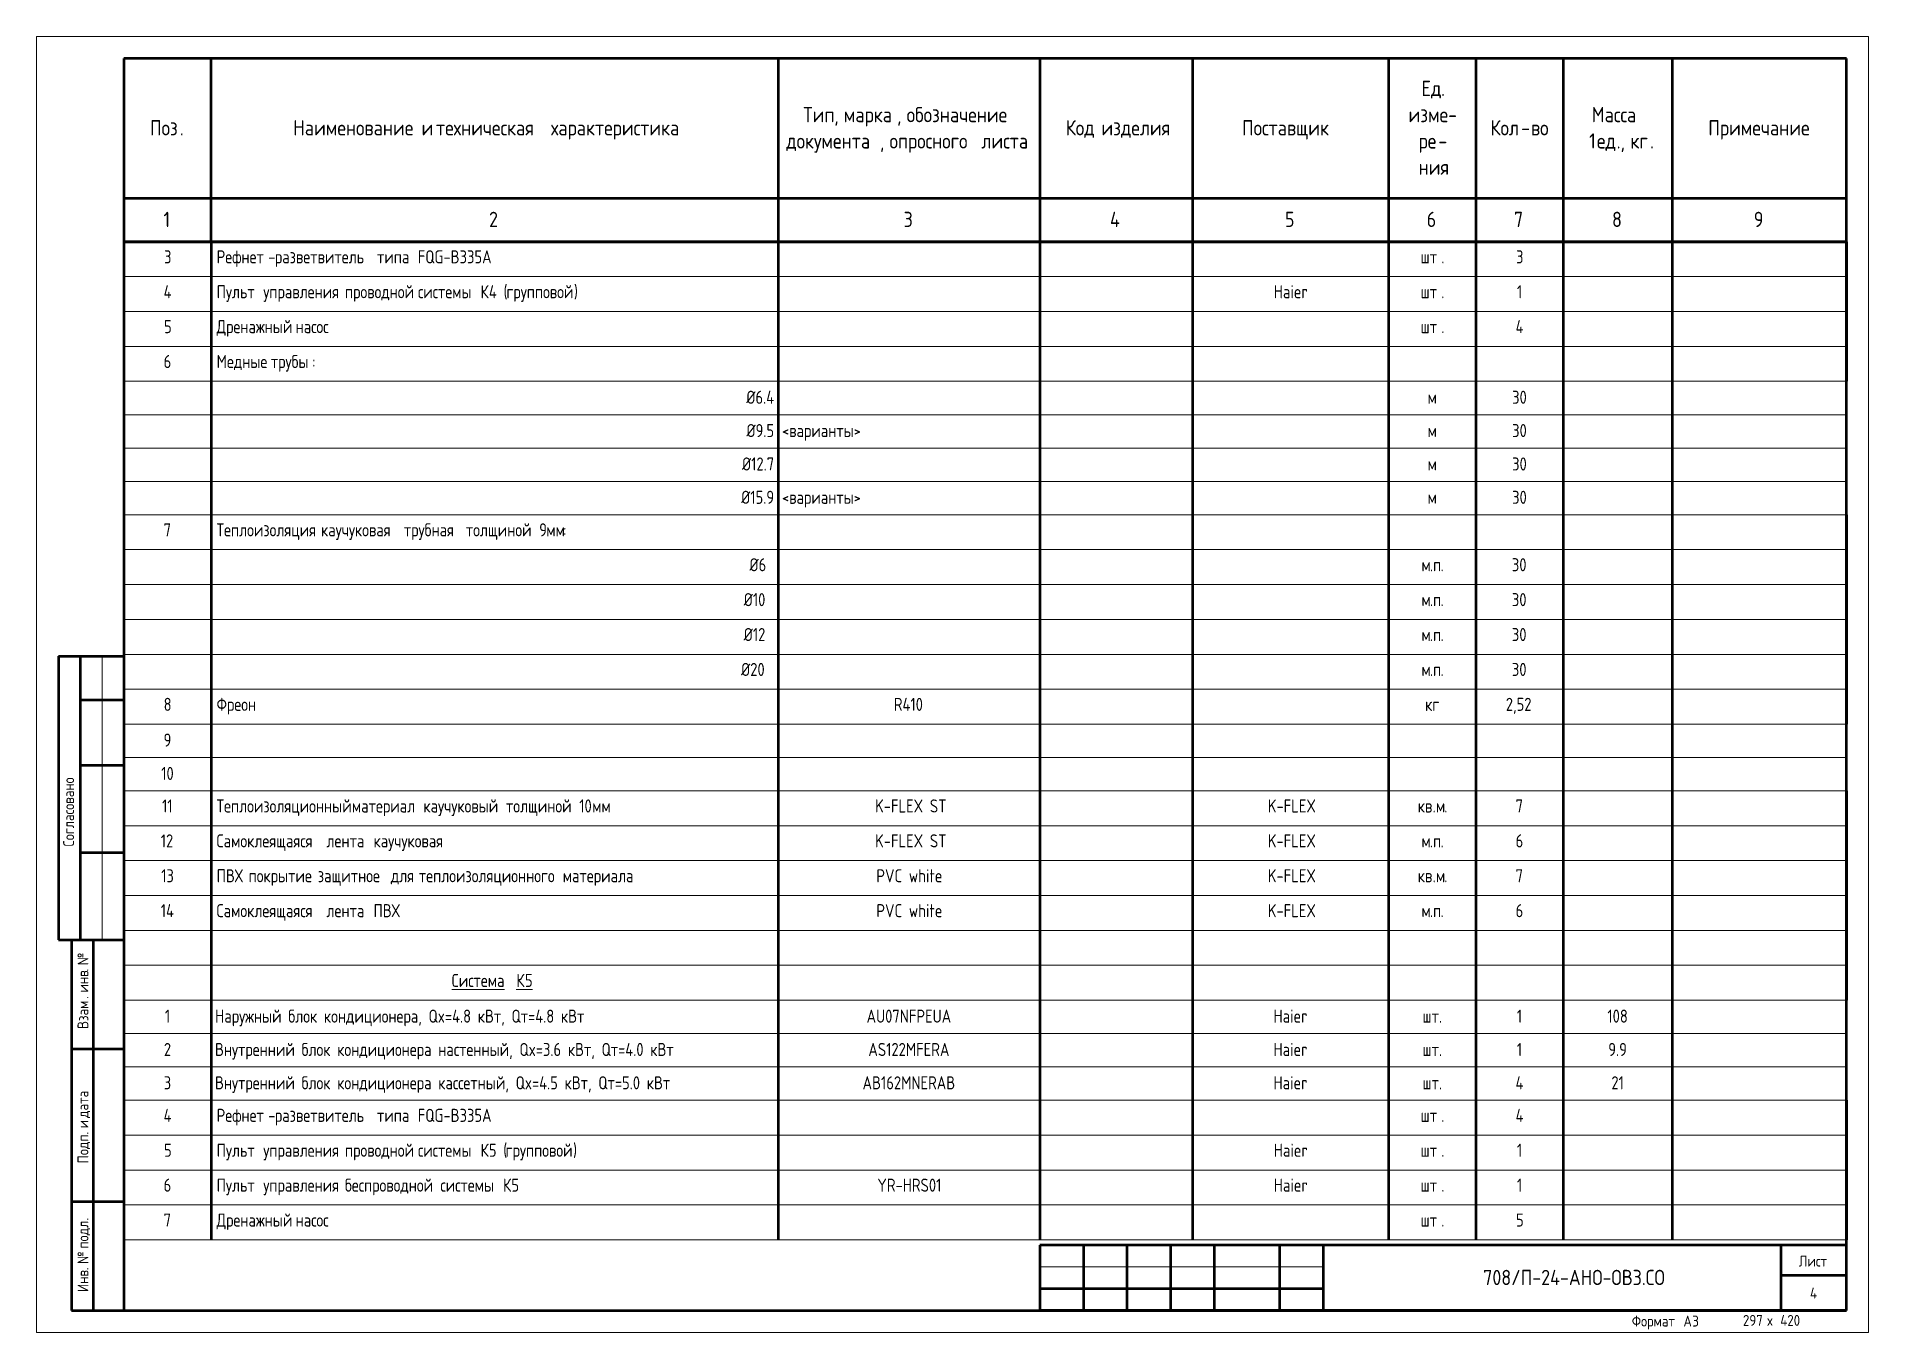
# Model space of a CAD drawing. Header units: millimetres. Extents: x -420 to 2940, y 0 to 297.
# Drawn here: x 840 to 1260, y 0 to 297 of the extents above; entities that cross this region are included whole.
import ezdxf

# ---------------------------------------------------------------- set-up
doc = ezdxf.new("R2010")
doc.units = ezdxf.units.MM
for name, color, linetype, lineweight in [('Аннотация', 7, 'Continuous', 50), ('Графика', 7, 'Continuous', 20), ('Линии', 7, 'Continuous', 20), ('Основная надпись', 7, 'Continuous', 30)]:
    doc.layers.add(name, color=color, linetype=linetype, lineweight=lineweight)
doc.styles.add('$1$GOST Common', font='GOST_Common.ttf', dxfattribs={"width": 0.9, "height": 3.5})
doc.styles.add('$3$GOST 2.304 type A', font='GOST2304A.ttf', dxfattribs={"height": 3})
doc.styles.add('$3$GOST 2.304 type A_B', font='', dxfattribs={"height": 3})
doc.styles.add('$3$GOST Common', font='GOST_Common.ttf', dxfattribs={"width": 0.9, "height": 3.5})
doc.styles.add('$3$GOST Common_1', font='GOST_Common.ttf', dxfattribs={"width": 0.9, "height": 2.5})
doc.styles.get('$3$GOST 2.304 type A_B').set_extended_font_data('GOST 2.304 type A', bold=True)

msp = doc.modelspace()

# ---------------------------------------------------------------- texts
at = {"layer": 'Аннотация', "lineweight": 9, "char_height": 3, "attachment_point": 1}
for s, insert, width, style in [('\\fGOST 2.304 type A|b0|i0|c204|p34|;3', (869.22, 248.03), 2.0844, '$3$GOST 2.304 type A'), ('Рефнет', (881.26, 248.03), 14.3502, '$3$GOST 2.304 type A'), (' FQG-B335A', (925.84, 248.03), 21.6456, '$3$GOST 2.304 type A'), ('\\fGOST 2.304 type A|b0|i0|c204|p34|;3', (1179.22, 248.03), 2.0844, '$3$GOST 2.304 type A'), ('\\fGOST 2.304 type A|b0|i0|c204|p34|;-', (893.1, 248.03), 1.8439, '$3$GOST 2.304 type A'), ('разветвитель', (894.62, 248.03), 26.8565, '$3$GOST 2.304 type A'), ('типа', (918.03, 248.03), 9.4599, '$3$GOST 2.304 type A'), ('шт', (1157.33, 248.03), 5.7721, '$3$GOST 2.304 type A'), ('\\fGOST 2.304 type A|b0|i0|c204|p34|;.', (1162.09, 248.03), 0.8819, '$3$GOST 2.304 type A'), ('\\fGOST 2.304 type A|b0|i0|c204|p34|;4', (869.12, 240.03), 2.3249, '$3$GOST 2.304 type A'), ('Пульт', (881.26, 240.03), 11.4641, '$3$GOST 2.304 type A'), ('проводной', (910.69, 240.03), 18.7595, '$3$GOST 2.304 type A'), ('\\fGOST 2.304 type A|b0|i0|c204|p34|;К', (941.78, 240.03), 2.3249, '$3$GOST 2.304 type A'), ('4 (', (943.7, 240.03), 4.8903, '$3$GOST 2.304 type A'), ('групповой', (947.73, 240.03), 18.7595, '$3$GOST 2.304 type A'), ('\\fGOST 2.304 type A|b0|i0|c204|p34|;)', (963.21, 240.03), 1.0422, '$3$GOST 2.304 type A'), ('Haier', (1123.68, 240.03), 9.4599, '$3$GOST 2.304 type A'), ('\\fGOST 2.304 type A|b0|i0|c204|p34|;1', (1179.42, 240.03), 1.6034, '$3$GOST 2.304 type A'), ('управления', (891.97, 240.03), 21.1645, '$3$GOST 2.304 type A'), ('системы', (927.43, 240.03), 15.8734, '$3$GOST 2.304 type A'), ('шт', (1157.33, 240.03), 5.7721, '$3$GOST 2.304 type A'), ('\\fGOST 2.304 type A|b0|i0|c204|p34|;.', (1162.09, 240.03), 0.8819, '$3$GOST 2.304 type A'), ('\\fGOST 2.304 type A|b0|i0|c204|p34|;5', (869.22, 232.03), 2.0844, '$3$GOST 2.304 type A'), ('Дренажный', (881.26, 232.03), 20.443, '$3$GOST 2.304 type A'), ('насос', (899.38, 232.03), 10.7426, '$3$GOST 2.304 type A'), ('шт', (1157.33, 232.03), 5.7721, '$3$GOST 2.304 type A'), ('\\fGOST 2.304 type A|b0|i0|c204|p34|;4', (1179.12, 232.03), 2.3249, '$3$GOST 2.304 type A'), ('\\fGOST 2.304 type A|b0|i0|c204|p34|;.', (1162.09, 232.03), 0.8819, '$3$GOST 2.304 type A'), ('\\fGOST 2.304 type A|b0|i0|c204|p34|;6', (869.12, 224.03), 2.3249, '$3$GOST 2.304 type A'), ('Медные', (881.26, 224.03), 13.5485, '$3$GOST 2.304 type A'), ('трубы', (893.69, 224.03), 11.4641, '$3$GOST 2.304 type A'), ('\\fGOST 2.304 type A|b0|i0|c204|p34|;:', (903.15, 224.03), 0.8017, '$3$GOST 2.304 type A'), ('\\fGOST 2.304 type A|b0|i0|c204|p34|;7', (869.12, 185.45), 2.3249, '$3$GOST 2.304 type A'), ('Теплоизоляция', (881.26, 185.45), 27.4979, '$3$GOST 2.304 type A'), ('трубная', (924.19, 185.45), 15.7131, '$3$GOST 2.304 type A'), ('толщиной', (938.41, 185.45), 18.519, '$3$GOST 2.304 type A'), (' 9', (953.69, 185.45), 3.8481, '$3$GOST 2.304 type A'), ('каучуковая', (905.2, 185.45), 21.4852, '$3$GOST 2.304 type A'), ('мм', (956.86, 185.45), 4.6498, '$3$GOST 2.304 type A'), ('\\fGOST 2.304 type A|b0|i0|c204|p34|;:', (960.7, 185.45), 0.8017, '$3$GOST 2.304 type A'), ('Ø6', (1003.45, 177.45), 5.211, '$3$GOST 2.304 type A'), ('\\fGOST 2.304 type A|b0|i0|c204|p34|;м', (1157.53, 177.45), 2.3249, '$3$GOST 2.304 type A'), ('\\fGOST 2.304 type A|b0|i0|c204|p34|;п', (1160.18, 177.45), 2.0844, '$3$GOST 2.304 type A'), ('30', (1178.26, 177.45), 4.4093, '$3$GOST 2.304 type A'), ('\\fGOST 2.304 type A|b0|i0|c204|p34|;.', (1159.45, 177.45), 0.8819, '$3$GOST 2.304 type A'), ('\\fGOST 2.304 type A|b0|i0|c204|p34|;.', (1161.9, 177.45), 0.8819, '$3$GOST 2.304 type A'), ('Ø10', (1002.13, 169.45), 6.8143, '$3$GOST 2.304 type A'), ('\\fGOST 2.304 type A|b0|i0|c204|p34|;м', (1157.53, 169.45), 2.3249, '$3$GOST 2.304 type A'), ('\\fGOST 2.304 type A|b0|i0|c204|p34|;п', (1160.18, 169.45), 2.0844, '$3$GOST 2.304 type A'), ('30', (1178.26, 169.45), 4.4093, '$3$GOST 2.304 type A'), ('\\fGOST 2.304 type A|b0|i0|c204|p34|;.', (1159.45, 169.45), 0.8819, '$3$GOST 2.304 type A'), ('\\fGOST 2.304 type A|b0|i0|c204|p34|;.', (1161.9, 169.45), 0.8819, '$3$GOST 2.304 type A'), ('Ø12', (1002.13, 161.45), 6.8143, '$3$GOST 2.304 type A'), ('\\fGOST 2.304 type A|b0|i0|c204|p34|;м', (1157.53, 161.45), 2.3249, '$3$GOST 2.304 type A'), ('\\fGOST 2.304 type A|b0|i0|c204|p34|;п', (1160.18, 161.45), 2.0844, '$3$GOST 2.304 type A'), ('30', (1178.26, 161.45), 4.4093, '$3$GOST 2.304 type A'), ('\\fGOST 2.304 type A|b0|i0|c204|p34|;.', (1159.45, 161.45), 0.8819, '$3$GOST 2.304 type A'), ('\\fGOST 2.304 type A|b0|i0|c204|p34|;.', (1161.9, 161.45), 0.8819, '$3$GOST 2.304 type A'), ('Ø20', (1001.53, 153.45), 7.5359, '$3$GOST 2.304 type A'), ('\\fGOST 2.304 type A|b0|i0|c204|p34|;м', (1157.53, 153.45), 2.3249, '$3$GOST 2.304 type A'), ('\\fGOST 2.304 type A|b0|i0|c204|p34|;п', (1160.18, 153.45), 2.0844, '$3$GOST 2.304 type A'), ('30', (1178.26, 153.45), 4.4093, '$3$GOST 2.304 type A'), ('\\fGOST 2.304 type A|b0|i0|c204|p34|;.', (1159.45, 153.45), 0.8819, '$3$GOST 2.304 type A'), ('\\fGOST 2.304 type A|b0|i0|c204|p34|;.', (1161.9, 153.45), 0.8819, '$3$GOST 2.304 type A'), ('\\fGOST 2.304 type A|b0|i0|c204|p34|;8', (869.12, 145.45), 2.3249, '$3$GOST 2.304 type A'), ('Фреон', (881.26, 145.45), 11.7848, '$3$GOST 2.304 type A'), ('R410', (1036.54, 145.45), 8.5781, '$3$GOST 2.304 type A'), ('кг', (1158.36, 145.45), 4.1688, '$3$GOST 2.304 type A'), ('2,52', (1176.87, 145.45), 7.7764, '$3$GOST 2.304 type A'), ('11', (868.76, 122.16), 3.2067, '$3$GOST 2.304 type A'), ('Теплоизоляционный', (881.26, 122.16), 36.0759, '$3$GOST 2.304 type A'), ('каучуковый', (928.68, 122.16), 21.4051, '$3$GOST 2.304 type A'), ('толщиной', (947.6, 122.16), 18.519, '$3$GOST 2.304 type A'), (' 10', (962.88, 122.16), 5.4515, '$3$GOST 2.304 type A'), ('K-FLEX ST', (1032.24, 122.16), 19, '$3$GOST 2.304 type A'), ('K-FLEX', (1122.29, 122.16), 12.827, '$3$GOST 2.304 type A'), ('\\fGOST 2.304 type A|b0|i0|c204|p34|;7', (1179.12, 122.16), 2.3249, '$3$GOST 2.304 type A'), ('материал', (912.28, 122.16), 18.3586, '$3$GOST 2.304 type A'), ('мм', (967.38, 122.16), 4.6498, '$3$GOST 2.304 type A'), ('кв', (1156.67, 122.16), 4.1688, '$3$GOST 2.304 type A'), ('\\fGOST 2.304 type A|b0|i0|c204|p34|;.', (1160.11, 122.16), 0.8819, '$3$GOST 2.304 type A'), ('\\fGOST 2.304 type A|b0|i0|c204|p34|;м', (1160.84, 122.16), 2.3249, '$3$GOST 2.304 type A'), ('\\fGOST 2.304 type A|b0|i0|c204|p34|;.', (1162.76, 122.16), 0.8819, '$3$GOST 2.304 type A'), ('12', (868.46, 114.16), 3.9283, '$3$GOST 2.304 type A'), ('Самоклеящаяся', (881.26, 114.16), 29.0211, '$3$GOST 2.304 type A'), ('K-FLEX ST', (1032.24, 114.16), 19, '$3$GOST 2.304 type A'), ('K-FLEX', (1122.29, 114.16), 12.827, '$3$GOST 2.304 type A'), ('\\fGOST 2.304 type A|b0|i0|c204|p34|;6', (1179.12, 114.16), 2.3249, '$3$GOST 2.304 type A'), ('лента', (906.46, 114.16), 11.5443, '$3$GOST 2.304 type A'), ('каучуковая', (917.24, 114.16), 21.4852, '$3$GOST 2.304 type A'), ('\\fGOST 2.304 type A|b0|i0|c204|p34|;м', (1157.53, 114.16), 2.3249, '$3$GOST 2.304 type A'), ('\\fGOST 2.304 type A|b0|i0|c204|p34|;.', (1159.45, 114.16), 0.8819, '$3$GOST 2.304 type A'), ('\\fGOST 2.304 type A|b0|i0|c204|p34|;п', (1160.18, 114.16), 2.0844, '$3$GOST 2.304 type A'), ('\\fGOST 2.304 type A|b0|i0|c204|p34|;.', (1161.9, 114.16), 0.8819, '$3$GOST 2.304 type A'), ('13', (868.56, 106.16), 3.6878, '$3$GOST 2.304 type A'), ('ПВХ', (881.26, 106.16), 7.3755, '$3$GOST 2.304 type A'), ('покрытие', (888.6, 106.16), 17.7173, '$3$GOST 2.304 type A'), ('защитное', (904.47, 106.16), 18.7595, '$3$GOST 2.304 type A'), ('для', (921.21, 106.16), 6.2532, '$3$GOST 2.304 type A'), ('теплоизоляционного', (927.63, 106.16), 38.481, '$3$GOST 2.304 type A'), ('материала', (960.63, 106.16), 20.7637, '$3$GOST 2.304 type A'), ('PVC white', (1032.54, 106.16), 18.2785, '$3$GOST 2.304 type A'), ('K-FLEX', (1122.29, 106.16), 12.827, '$3$GOST 2.304 type A'), ('кв', (1156.67, 106.16), 4.1688, '$3$GOST 2.304 type A'), ('\\fGOST 2.304 type A|b0|i0|c204|p34|;м', (1160.84, 106.16), 2.3249, '$3$GOST 2.304 type A'), ('\\fGOST 2.304 type A|b0|i0|c204|p34|;7', (1179.12, 106.16), 2.3249, '$3$GOST 2.304 type A'), ('\\fGOST 2.304 type A|b0|i0|c204|p34|;.', (1160.11, 106.16), 0.8819, '$3$GOST 2.304 type A'), ('\\fGOST 2.304 type A|b0|i0|c204|p34|;.', (1162.76, 106.16), 0.8819, '$3$GOST 2.304 type A'), ('14', (868.46, 98.16), 3.9283, '$3$GOST 2.304 type A'), ('Самоклеящаяся', (881.26, 98.16), 29.0211, '$3$GOST 2.304 type A'), ('лента', (906.46, 98.16), 11.5443, '$3$GOST 2.304 type A'), ('ПВХ', (917.24, 98.16), 7.3755, '$3$GOST 2.304 type A'), ('PVC white', (1032.54, 98.16), 18.2785, '$3$GOST 2.304 type A'), ('K-FLEX', (1122.29, 98.16), 12.827, '$3$GOST 2.304 type A'), ('\\fGOST 2.304 type A|b0|i0|c204|p34|;м', (1157.53, 98.16), 2.3249, '$3$GOST 2.304 type A'), ('\\fGOST 2.304 type A|b0|i0|c204|p34|;п', (1160.18, 98.16), 2.0844, '$3$GOST 2.304 type A'), ('\\fGOST 2.304 type A|b0|i0|c204|p34|;6', (1179.12, 98.16), 2.3249, '$3$GOST 2.304 type A'), ('\\fGOST 2.304 type A|b0|i0|c204|p34|;.', (1159.45, 98.16), 0.8819, '$3$GOST 2.304 type A'), ('\\fGOST 2.304 type A|b0|i0|c204|p34|;.', (1161.9, 98.16), 0.8819, '$3$GOST 2.304 type A'), ('\\LСистема', (935.17, 82.16), 16.4346, '$3$GOST 2.304 type A_B'), ('\\L\\fGOST 2.304 type A|b1|i0|c204|p34|;\\LК', (949.99, 82.16), 2.4051, '$3$GOST 2.304 type A_B'), ('\\L\\fGOST 2.304 type A|b1|i0|c204|p34|;\\L5', (951.97, 82.16), 2.1646, '$3$GOST 2.304 type A_B'), ('\\fGOST 2.304 type A|b0|i0|c204|p34|;4', (869.12, 51.24), 2.3249, '$3$GOST 2.304 type A'), ('Рефнет', (881.26, 51.24), 14.3502, '$3$GOST 2.304 type A'), ('разветвитель', (894.62, 51.24), 26.8565, '$3$GOST 2.304 type A'), (' FQG-B335A', (925.84, 51.24), 21.6456, '$3$GOST 2.304 type A'), ('\\fGOST 2.304 type A|b0|i0|c204|p34|;4', (1179.12, 51.24), 2.3249, '$3$GOST 2.304 type A'), ('\\fGOST 2.304 type A|b0|i0|c204|p34|;-', (893.1, 51.24), 1.8439, '$3$GOST 2.304 type A'), ('типа', (918.03, 51.24), 9.4599, '$3$GOST 2.304 type A'), ('шт', (1157.33, 51.24), 5.7721, '$3$GOST 2.304 type A'), ('\\fGOST 2.304 type A|b0|i0|c204|p34|;.', (1162.09, 51.24), 0.8819, '$3$GOST 2.304 type A'), ('\\fGOST 2.304 type A|b0|i0|c204|p34|;5', (869.22, 43.24), 2.0844, '$3$GOST 2.304 type A'), ('Пульт', (881.26, 43.24), 11.4641, '$3$GOST 2.304 type A'), ('управления', (891.97, 43.24), 21.1645, '$3$GOST 2.304 type A'), ('проводной', (910.69, 43.24), 18.7595, '$3$GOST 2.304 type A'), ('системы', (927.43, 43.24), 15.8734, '$3$GOST 2.304 type A'), ('\\fGOST 2.304 type A|b0|i0|c204|p34|;К', (941.78, 43.24), 2.3249, '$3$GOST 2.304 type A'), ('5 (', (943.7, 43.24), 4.6498, '$3$GOST 2.304 type A'), ('групповой', (947.54, 43.24), 18.7595, '$3$GOST 2.304 type A'), ('\\fGOST 2.304 type A|b0|i0|c204|p34|;)', (963.01, 43.24), 1.0422, '$3$GOST 2.304 type A'), ('Haier', (1123.68, 43.24), 9.4599, '$3$GOST 2.304 type A'), ('шт', (1157.33, 43.24), 5.7721, '$3$GOST 2.304 type A'), ('\\fGOST 2.304 type A|b0|i0|c204|p34|;1', (1179.42, 43.24), 1.6034, '$3$GOST 2.304 type A'), ('\\fGOST 2.304 type A|b0|i0|c204|p34|;.', (1162.09, 43.24), 0.8819, '$3$GOST 2.304 type A'), ('\\fGOST 2.304 type A|b0|i0|c204|p34|;6', (869.12, 35.24), 2.3249, '$3$GOST 2.304 type A'), ('Пульт', (881.26, 35.24), 11.4641, '$3$GOST 2.304 type A'), ('управления', (891.97, 35.24), 21.1645, '$3$GOST 2.304 type A'), ('беспроводной', (910.69, 35.24), 25.0127, '$3$GOST 2.304 type A'), ('системы', (932.59, 35.24), 15.8734, '$3$GOST 2.304 type A'), ('\\fGOST 2.304 type A|b0|i0|c204|p34|;К', (946.94, 35.24), 2.3249, '$3$GOST 2.304 type A'), ('\\fGOST 2.304 type A|b0|i0|c204|p34|;5', (948.86, 35.24), 2.0844, '$3$GOST 2.304 type A'), ('YR-HRS01', (1032.77, 35.24), 17.7173, '$3$GOST 2.304 type A'), ('Haier', (1123.68, 35.24), 9.4599, '$3$GOST 2.304 type A'), ('шт', (1157.33, 35.24), 5.7721, '$3$GOST 2.304 type A'), ('\\fGOST 2.304 type A|b0|i0|c204|p34|;1', (1179.42, 35.24), 1.6034, '$3$GOST 2.304 type A'), ('\\fGOST 2.304 type A|b0|i0|c204|p34|;.', (1162.09, 35.24), 0.8819, '$3$GOST 2.304 type A'), ('\\fGOST 2.304 type A|b0|i0|c204|p34|;7', (869.12, 27.24), 2.3249, '$3$GOST 2.304 type A'), ('Дренажный', (881.26, 27.24), 20.443, '$3$GOST 2.304 type A'), ('насос', (899.38, 27.24), 10.7426, '$3$GOST 2.304 type A'), ('шт', (1157.33, 27.24), 5.7721, '$3$GOST 2.304 type A'), ('\\fGOST 2.304 type A|b0|i0|c204|p34|;5', (1179.22, 27.24), 2.0844, '$3$GOST 2.304 type A'), ('\\fGOST 2.304 type A|b0|i0|c204|p34|;.', (1162.09, 27.24), 0.8819, '$3$GOST 2.304 type A')]:
    msp.add_mtext(s, dxfattribs=dict(at, insert=insert, width=width, style=style))
at = {"layer": 'Графика', "char_height": 3, "line_spacing_factor": 0.919238, "style": '$3$GOST 2.304 type A'}
for s, insert, width, attachment_point in [('Ø6.4', (1009.1, 215.84), 8.2267, 3), ('\\fGOST 2.304 type A|b0|i0|c204|p34|;м', (1160, 215.84), 2.2933, 2), ('30', (1180, 215.84), 4.3318, 2), ('Ø9.5', (1009.1, 208.2), 7.9719, 3), ('<варианты>', (1010.9, 208.2), 22.0592, 1), ('\\fGOST 2.304 type A|b0|i0|c204|p34|;м', (1160, 208.2), 2.2933, 2), ('30', (1180, 208.2), 4.3318, 2), ('Ø12.7', (1009.1, 200.55), 9.7555, 3), ('\\fGOST 2.304 type A|b0|i0|c204|p34|;м', (1160, 200.55), 2.2933, 2), ('30', (1180, 200.55), 4.3318, 2), ('Ø15.9', (1009.1, 192.91), 9.5007, 3), ('<варианты>', (1010.9, 192.91), 22.0592, 1), ('\\fGOST 2.304 type A|b0|i0|c204|p34|;м', (1160, 192.91), 2.2933, 2), ('30', (1180, 192.91), 4.3318, 2), ('\\fGOST 2.304 type A|b0|i0|c204|p34|;9', (870, 137.26), 2.2933, 2), ('10', (870, 129.62), 3.8221, 2), ('\\fGOST 2.304 type A|b0|i0|c204|p34|;1', (870, 73.98), 1.5289, 2), ('Наружный блок кондиционера, Qx=4.8 кВт, Qт=4.8 кВт', (880.9, 73.98), 104.7265, 1), ('AU07NFPEUA', (1040, 73.98), 22.9328, 2), ('Haier', (1127.5, 73.98), 9.2459, 2), ('шт.', (1160, 73.98), 6.4794, 2), ('\\fGOST 2.304 type A|b0|i0|c204|p34|;1', (1180, 73.98), 1.5289, 2), ('108', (1202.5, 73.98), 6.8798, 2), ('\\fGOST 2.304 type A|b0|i0|c204|p34|;2', (870, 66.34), 2.2933, 2), ('Внутренний блок кондиционера настенный, Qx=3.6 кВт, Qт=4.0 кВт', (880.9, 66.34), 125.0748, 1), ('AS122MFERA', (1040, 66.34), 22.678, 2), ('Haier', (1127.5, 66.34), 9.2459, 2), ('шт.', (1160, 66.34), 6.4794, 2), ('\\fGOST 2.304 type A|b0|i0|c204|p34|;1', (1180, 66.34), 1.5289, 2), ('9.9', (1202.5, 66.34), 5.4602, 2), ('\\fGOST 2.304 type A|b0|i0|c204|p34|;3', (870, 58.7), 2.0385, 2), ('Внутренний блок кондиционера кассетный, Qx=4.5 кВт, Qт=5.0 кВт', (880.9, 58.7), 124.3832, 1), ('AB162MNERAB', (1040, 58.7), 24.7165, 2), ('Haier', (1127.5, 58.7), 9.2459, 2), ('шт.', (1160, 58.7), 6.4794, 2), ('\\fGOST 2.304 type A|b0|i0|c204|p34|;4', (1180, 58.7), 2.2933, 2), ('21', (1202.5, 58.7), 7.4987, 2)]:
    msp.add_mtext(s, dxfattribs=dict(at, insert=insert, width=width, attachment_point=attachment_point))
at = {"layer": 'Основная надпись', "lineweight": 9, "attachment_point": 1}
for s, insert, char_height, width, style in [('708/П-24-АНО-ОВ3.СО', (1171.68, 14.33), 3.5, 11.3278, '$1$GOST Common'), ('\\fGOST Common|b0|i0|c204|p34|;\\W.9;4', (1246.62, 10.24), 2.5, 2.1646, '$3$GOST Common_1')]:
    msp.add_mtext(s, dxfattribs=dict(at, insert=insert, char_height=char_height, width=width, style=style))

# ---------------------------------------------------------------- blocks, each defined once
blk = doc.blocks.new('$0$ADSK_ОсновнаяНадпись1 - Форма 6-3285531-4')
at = {"layer": 'Аннотация'}
for p, q in [((-572, 101.5), (-572, 143.5)), ((-442, 143.5), (-442, 101.5)), ((-382, 143.5), (-382, 101.5)), ((-347, 143.5), (-347, 101.5)), ((-302, 143.5), (-302, 101.5)), ((-282, 143.5), (-282, 101.5)), ((-262, 143.5), (-262, 101.5)), ((-237, 143.5), (-237, 101.5)), ((-592, 111.5), (-197, 111.5)), ((-592, 101.5), (-197, 101.5))]:
    blk.add_line(p, q, dxfattribs=at)
at = {"layer": 'Основная надпись', "lineweight": 20}
for p, q in [((-612, 148.5), (-192, 148.5)), ((-612, 148.5), (-612, -148.5)), ((-192, 148.5), (-192, -148.5)), ((-597, 6.5), (-597, -58.5)), ((-317, -133.5), (-382, -133.5)), ((-192, -148.5), (-612, -148.5))]:
    blk.add_line(p, q, dxfattribs=at)
at = {"layer": 'Основная надпись', "lineweight": 50}
for p, q in [((-197, 143.5), (-592, 143.5)), ((-592, 143.5), (-592, -143.5)), ((-197, -143.5), (-197, 143.5)), ((-197, 101.5), (-592, 101.5)), ((-607, 6.5), (-607, -58.5)), ((-607, 6.5), (-592, 6.5)), ((-602, 6.5), (-602, -58.5)), ((-602, -3.5), (-592, -3.5)), ((-602, -18.5), (-592, -18.5)), ((-602, -38.5), (-592, -38.5)), ((-607, -58.5), (-592, -58.5)), ((-604, -58.5), (-604, -143.5)), ((-604, -58.5), (-592, -58.5)), ((-599, -58.5), (-599, -143.5)), ((-604, -83.5), (-592, -83.5)), ((-604, -118.5), (-592, -118.5)), ((-197, -128.5), (-382, -128.5)), ((-382, -128.5), (-382, -143.5)), ((-372, -128.5), (-372, -143.5)), ((-362, -128.5), (-362, -143.5)), ((-352, -128.5), (-352, -143.5)), ((-342, -128.5), (-342, -143.5)), ((-327, -128.5), (-327, -143.5)), ((-317, -128.5), (-317, -143.5)), ((-212, -143.5), (-212, -128.5)), ((-317, -138.5), (-382, -138.5)), ((-197, -135.5), (-212, -135.5)), ((-604, -143.5), (-592, -143.5)), ((-592, -143.5), (-197, -143.5)), ((-197, -143.5), (-382, -143.5))]:
    blk.add_line(p, q, dxfattribs=at)
at = {"layer": 'Основная надпись', "lineweight": 9, "attachment_point": 1}
for s, insert, char_height, width, style in [('Ед', (-294.48, 138.39), 3.5, 5.4835, '$3$GOST Common'), ('. ', (-289.96, 138.39), 3.5, 2.4532, '$3$GOST Common'), ('Тип', (-436.21, 132.37), 3.5, 8.5861, '$3$GOST Common'), ('марка', (-426.92, 132.37), 3.5, 14.7911, '$3$GOST Common'), ('обозначение', (-412.51, 132.37), 3.5, 30.2316, '$3$GOST Common'), ('\\fGOST Common|b0|i0|c204|p34|;\\W.9; ', (-387.57, 132.37), 3.5, 1.2987, '$3$GOST Common'), ('изме', (-297.46, 132.37), 3.5, 11.0392, '$3$GOST Common'), ('\\fGOST Common|b0|i0|c204|p34|;\\W.9;-', (-288.35, 132.37), 3.5, 2.7418, '$3$GOST Common'), ('Масса', (-255.43, 132.37), 3.5, 14.2861, '$3$GOST Common'), ('Поз', (-586.01, 129.36), 3.5, 8.2975, '$3$GOST Common'), ('\\fGOST Common|b0|i0|c204|p34|;\\W.9;.', (-579.16, 129.36), 3.5, 1.1544, '$3$GOST Common'), ('Наименование', (-553.17, 129.36), 3.5, 34.3443, '$3$GOST Common'), ('\\fGOST Common|b0|i0|c204|p34|;\\W.9; ', (-524.83, 129.36), 3.5, 1.2987, '$3$GOST Common'), ('\\fGOST Common|b0|i0|c204|p34|;\\W.9;и', (-523.76, 129.36), 3.5, 2.7418, '$3$GOST Common'), ('\\fGOST Common|b0|i0|c204|p34|;\\W.9; ', (-521.5, 129.36), 3.5, 1.2987, '$3$GOST Common'), ('техническая', (-520.43, 129.36), 3.5, 30.6645, '$3$GOST Common'), ('\\fGOST Common|b0|i0|c204|p34|;\\W.9; ', (-495.13, 129.36), 3.5, 1.2987, '$3$GOST Common'), ('характеристика', (-494.05, 129.36), 3.5, 40.3329, '$3$GOST Common'), (', ', (-429.12, 132.37), 3.5, 2.6696, '$3$GOST Common'), (', ', (-414.72, 132.37), 3.5, 2.6696, '$3$GOST Common'), ('\\fGOST Common|b0|i0|c204|p34|;\\W.9; ', (-396.44, 126.35), 3.5, 1.2987, '$3$GOST Common'), ('Код', (-376.03, 129.36), 3.5, 8.5861, '$3$GOST Common'), ('\\fGOST Common|b0|i0|c204|p34|;\\W.9; ', (-368.94, 129.36), 3.5, 1.2987, '$3$GOST Common'), ('изделия', (-367.87, 129.36), 3.5, 18.7595, '$3$GOST Common'), ('Поставщик', (-335.61, 129.36), 3.5, 26.7683, '$3$GOST Common'), ('Кол', (-278.65, 129.36), 3.5, 8.5139, '$3$GOST Common'), ('\\fGOST Common|b0|i0|c204|p34|;\\W.9;-', (-271.62, 129.36), 3.5, 2.7418, '$3$GOST Common'), ('во', (-269.36, 129.36), 3.5, 5.4835, '$3$GOST Common'), (' 1 ', (-257.93, 126.35), 3.5, 4.4734, '$3$GOST Common'), ('Примечание', (-228.71, 129.36), 3.5, 28.5, '$3$GOST Common'), ('документа', (-440.13, 126.35), 3.5, 26.0468, '$3$GOST Common'), (', ', (-418.64, 126.35), 3.5, 2.6696, '$3$GOST Common'), ('опросного', (-416.44, 126.35), 3.5, 24.243, '$3$GOST Common'), ('листа', (-395.37, 126.35), 3.5, 14.2139, '$3$GOST Common'), ('ре', (-295.13, 126.35), 3.5, 5.4835, '$3$GOST Common'), ('\\fGOST Common|b0|i0|c204|p34|;\\W.9;-', (-290.61, 126.35), 3.5, 2.7418, '$3$GOST Common'), ('ед', (-254.24, 126.35), 3.5, 5.4835, '$3$GOST Common'), ('., ', (-249.72, 126.35), 3.5, 3.824, '$3$GOST Common'), ('кг', (-246.56, 126.35), 3.5, 5.4835, '$3$GOST Common'), ('\\fGOST Common|b0|i0|c204|p34|;\\W.9;.', (-242.04, 126.35), 3.5, 1.1544, '$3$GOST Common'), ('ния', (-295.13, 120.33), 3.5, 8.1532, '$3$GOST Common'), ('\\fGOST Common|b0|i0|c204|p34|;\\W.9;1', (-582.91, 108.36), 3.5, 1.8759, '$3$GOST Common'), ('\\fGOST Common|b0|i0|c204|p34|;\\W.9;2', (-508.27, 108.36), 3.5, 2.7418, '$3$GOST Common'), ('\\fGOST Common|b0|i0|c204|p34|;\\W.9;3', (-413.21, 108.36), 3.5, 2.6696, '$3$GOST Common'), ('\\fGOST Common|b0|i0|c204|p34|;\\W.9;4', (-365.89, 108.36), 3.5, 3.1025, '$3$GOST Common'), ('\\fGOST Common|b0|i0|c204|p34|;\\W.9;5', (-325.77, 108.36), 3.5, 2.7418, '$3$GOST Common'), ('\\fGOST Common|b0|i0|c204|p34|;\\W.9;6', (-293.27, 108.36), 3.5, 2.7418, '$3$GOST Common'), ('\\fGOST Common|b0|i0|c204|p34|;\\W.9;7', (-273.27, 108.36), 3.5, 2.7418, '$3$GOST Common'), ('\\fGOST Common|b0|i0|c204|p34|;\\W.9;8', (-250.77, 108.36), 3.5, 2.7418, '$3$GOST Common'), ('\\fGOST Common|b0|i0|c204|p34|;\\W.9;9', (-218.27, 108.36), 3.5, 2.7418, '$3$GOST Common'), ('Лист', (-207.92, -130.92), 2.5, 8.2975, '$3$GOST Common_1'), ('Формат', (-246.24, -144.67), 2.5, 13.4202, '$3$GOST Common_1'), ('\\fGOST Common|b0|i0|c204|p34|;\\W.9; ', (-235.17, -144.67), 2.5, 0.938, '$3$GOST Common_1'), ('\\fGOST Common|b0|i0|c204|p34|;\\W.9;А', (-234.4, -144.67), 2.5, 2.4532, '$3$GOST Common_1'), ('\\fGOST Common|b0|i0|c204|p34|;\\W.9;3', (-232.37, -144.67), 2.5, 1.9481, '$3$GOST Common_1'), ('297 ', (-220.76, -144.51), 2.5, 6.7823, '$3$GOST Common_1'), ('\\fGOST Common|b0|i0|c204|p34|;\\W.9;х', (-215.16, -144.51), 2.5, 1.9481, '$3$GOST Common_1'), (' 420', (-213.56, -144.51), 2.5, 6.9987, '$3$GOST Common_1')]:
    blk.add_mtext(s, dxfattribs=dict(at, insert=insert, char_height=char_height, width=width, style=style))
at = {"layer": 'Основная надпись', "lineweight": 9, "char_height": 2.5, "attachment_point": 1, "rotation": 90, "style": '$3$GOST Common_1'}
for s, insert, width in [('Согласовано', (-605.91, -37.14), 21.5734), ('\\fGOST Common|b0|i0|c204|p34|;\\W.9;№', (-602.63, -64.35), 3.319), ('инв', (-602.63, -70.6), 5.8443), ('. ', (-602.63, -65.78), 1.7316), ('Взам', (-602.63, -78.94), 8.3696), ('. ', (-602.63, -72.03), 1.7316), ('дата', (-602.63, -99.36), 8.7304), ('\\fGOST Common|b0|i0|c204|p34|;\\W.9; ', (-602.63, -100.13), 0.938), ('\\fGOST Common|b0|i0|c204|p34|;\\W.9;и', (-602.63, -101.74), 1.9481), ('Подп', (-602.63, -109.78), 8.0089), ('. ', (-602.63, -103.17), 1.7316), ('подл', (-602.63, -129.31), 7.7924), ('\\fGOST Common|b0|i0|c204|p34|;\\W.9;.', (-602.63, -122.88), 0.7937), ('\\fGOST Common|b0|i0|c204|p34|;\\W.9;№', (-602.63, -132.82), 3.319), ('\\fGOST Common|b0|i0|c204|p34|;\\W.9; ', (-602.63, -130.08), 0.938), ('Инв', (-602.63, -139.25), 6.0608), ('. ', (-602.63, -134.25), 1.7316)]:
    blk.add_mtext(s, dxfattribs=dict(at, insert=insert, width=width))
blk = doc.blocks.new('$0$РОВЕН_Пусая строка для спецификации1 - Пустая строка для СО-3209609-4')
at = {"layer": 'Аннотация'}
for p, q in [((0, 0), (0, -8)), ((20, 0), (20, -8)), ((150, 0), (150, -8)), ((210, 0), (210, -8)), ((245, 0), (245, -8)), ((290, 0), (290, -8)), ((310, 0), (310, -8)), ((330, 0), (330, -8)), ((355, 0), (355, -8)), ((395, 0), (395, -8))]:
    blk.add_line(p, q, dxfattribs=at)
at = {"layer": 'Аннотация', "lineweight": 20}
for p, q in [((0, 0), (395, 0)), ((395, -8), (0, -8))]:
    blk.add_line(p, q, dxfattribs=at)
blk = doc.blocks.new('$0$РОВЕН_Пусая строка для спецификации1 - Пустая строка для СО-3213493-4')
at = {"layer": 'Аннотация'}
for p, q in [((0, 0), (0, -8)), ((20, 0), (20, -8)), ((150, 0), (150, -8)), ((210, 0), (210, -8)), ((245, 0), (245, -8)), ((290, 0), (290, -8)), ((310, 0), (310, -8)), ((330, 0), (330, -8)), ((355, 0), (355, -8)), ((395, 0), (395, -8))]:
    blk.add_line(p, q, dxfattribs=at)
at = {"layer": 'Аннотация', "lineweight": 20}
for p, q in [((0, 0), (395, 0)), ((395, -8), (0, -8))]:
    blk.add_line(p, q, dxfattribs=at)
blk = doc.blocks.new('$0$РОВЕН_Пусая строка для спецификации1 - Пустая строка для СО-3213492-4')
at = {"layer": 'Аннотация'}
for p, q in [((0, 0), (0, -8)), ((20, 0), (20, -8)), ((150, 0), (150, -8)), ((210, 0), (210, -8)), ((245, 0), (245, -8)), ((290, 0), (290, -8)), ((310, 0), (310, -8)), ((330, 0), (330, -8)), ((355, 0), (355, -8)), ((395, 0), (395, -8))]:
    blk.add_line(p, q, dxfattribs=at)
at = {"layer": 'Аннотация', "lineweight": 20}
for p, q in [((0, 0), (395, 0)), ((395, -8), (0, -8))]:
    blk.add_line(p, q, dxfattribs=at)

# ---------------------------------------------------------------- linework, layer by layer
at = {"layer": 'Линии'}
for p, q in [((880, 218), (860, 218)), ((1010, 218), (880, 218)), ((1070, 218), (1010, 218)), ((1105, 218), (1070, 218)), ((1150, 218), (1105, 218)), ((1170, 218), (1150, 218)), ((1190, 218), (1170, 218)), ((1215, 218), (1190, 218)), ((1255, 218), (1215, 218)), ((880, 210.35), (860, 210.35)), ((1010, 210.35), (880, 210.35)), ((1070, 210.35), (1010, 210.35)), ((1105, 210.35), (1070, 210.35)), ((1150, 210.35), (1105, 210.35)), ((1170, 210.35), (1150, 210.35)), ((1190, 210.35), (1170, 210.35)), ((1215, 210.35), (1190, 210.35)), ((1255, 210.35), (1215, 210.35)), ((880, 202.71), (860, 202.71)), ((1010, 202.71), (880, 202.71)), ((1070, 202.71), (1010, 202.71)), ((1105, 202.71), (1070, 202.71)), ((1150, 202.71), (1105, 202.71)), ((1170, 202.71), (1150, 202.71)), ((1190, 202.71), (1170, 202.71)), ((1215, 202.71), (1190, 202.71)), ((1255, 202.71), (1215, 202.71)), ((880, 195.06), (860, 195.06)), ((1010, 195.06), (880, 195.06)), ((1070, 195.06), (1010, 195.06)), ((1105, 195.06), (1070, 195.06)), ((1150, 195.06), (1105, 195.06)), ((1170, 195.06), (1150, 195.06)), ((1190, 195.06), (1170, 195.06)), ((1215, 195.06), (1190, 195.06)), ((1255, 195.06), (1215, 195.06)), ((880, 187.41), (860, 187.41)), ((1010, 187.41), (880, 187.41)), ((1070, 187.41), (1010, 187.41)), ((1105, 187.41), (1070, 187.41)), ((1150, 187.41), (1105, 187.41)), ((1170, 187.41), (1150, 187.41)), ((1190, 187.41), (1170, 187.41)), ((1215, 187.41), (1190, 187.41)), ((1255, 187.41), (1215, 187.41)), ((880, 139.41), (860, 139.41)), ((1010, 139.41), (880, 139.41)), ((1070, 139.41), (1010, 139.41)), ((1105, 139.41), (1070, 139.41)), ((1150, 139.41), (1105, 139.41)), ((1170, 139.41), (1150, 139.41)), ((1190, 139.41), (1170, 139.41)), ((1215, 139.41), (1190, 139.41)), ((1255, 139.41), (1215, 139.41)), ((880, 131.78), (860, 131.78)), ((880, 131.78), (860, 131.78)), ((1010, 131.78), (880, 131.78)), ((1010, 131.78), (880, 131.78)), ((1070, 131.78), (1010, 131.78)), ((1070, 131.78), (1010, 131.78)), ((1105, 131.78), (1070, 131.78)), ((1105, 131.78), (1070, 131.78)), ((1150, 131.78), (1105, 131.78)), ((1150, 131.78), (1105, 131.78)), ((1170, 131.78), (1150, 131.78)), ((1170, 131.78), (1150, 131.78)), ((1190, 131.78), (1170, 131.78)), ((1190, 131.78), (1170, 131.78)), ((1215, 131.78), (1190, 131.78)), ((1215, 131.78), (1190, 131.78)), ((1255, 131.78), (1215, 131.78)), ((1255, 131.78), (1215, 131.78)), ((880, 124.13), (860, 124.13)), ((1010, 124.13), (880, 124.13)), ((1070, 124.13), (1010, 124.13)), ((1105, 124.13), (1070, 124.13)), ((1150, 124.13), (1105, 124.13)), ((1170, 124.13), (1150, 124.13)), ((1190, 124.13), (1170, 124.13)), ((1215, 124.13), (1190, 124.13)), ((1255, 124.13), (1215, 124.13)), ((880, 76.13), (860, 76.13)), ((1010, 76.13), (880, 76.13)), ((1070, 76.13), (1010, 76.13)), ((1105, 76.13), (1070, 76.13)), ((1150, 76.13), (1105, 76.13)), ((1170, 76.13), (1150, 76.13)), ((1190, 76.13), (1170, 76.13)), ((1215, 76.13), (1190, 76.13)), ((1255, 76.13), (1215, 76.13)), ((880, 68.49), (860, 68.49)), ((1010, 68.49), (880, 68.49)), ((1070, 68.49), (1010, 68.49)), ((1105, 68.49), (1070, 68.49)), ((1150, 68.49), (1105, 68.49)), ((1170, 68.49), (1150, 68.49)), ((1190, 68.49), (1170, 68.49)), ((1215, 68.49), (1190, 68.49)), ((1255, 68.49), (1215, 68.49)), ((880, 60.85), (860, 60.85)), ((880, 60.85), (860, 60.85)), ((1010, 60.85), (880, 60.85)), ((1010, 60.85), (880, 60.85)), ((1070, 60.85), (1010, 60.85)), ((1070, 60.85), (1010, 60.85)), ((1105, 60.85), (1070, 60.85)), ((1105, 60.85), (1070, 60.85)), ((1150, 60.85), (1105, 60.85)), ((1150, 60.85), (1105, 60.85)), ((1170, 60.85), (1150, 60.85)), ((1170, 60.85), (1150, 60.85)), ((1190, 60.85), (1170, 60.85)), ((1190, 60.85), (1170, 60.85)), ((1215, 60.85), (1190, 60.85)), ((1215, 60.85), (1190, 60.85)), ((1255, 60.85), (1215, 60.85)), ((1255, 60.85), (1215, 60.85)), ((880, 53.21), (860, 53.21)), ((1010, 53.21), (880, 53.21)), ((1070, 53.21), (1010, 53.21)), ((1105, 53.21), (1070, 53.21)), ((1150, 53.21), (1105, 53.21)), ((1170, 53.21), (1150, 53.21)), ((1190, 53.21), (1170, 53.21)), ((1215, 53.21), (1190, 53.21)), ((1255, 53.21), (1215, 53.21))]:
    msp.add_line(p, q, dxfattribs=at)
at = {"layer": 'Линии', "lineweight": 50}
for p, q in [((880, 218), (880, 210.35)), ((1010, 218), (1010, 210.35)), ((1070, 218), (1070, 210.35)), ((1105, 218), (1105, 210.35)), ((1150, 218), (1150, 210.35)), ((1170, 218), (1170, 210.35)), ((1190, 218), (1190, 210.35)), ((1215, 218), (1215, 210.35)), ((880, 210.35), (880, 202.71)), ((1010, 210.35), (1010, 202.71)), ((1070, 210.35), (1070, 202.71)), ((1105, 210.35), (1105, 202.71)), ((1150, 210.35), (1150, 202.71)), ((1170, 210.35), (1170, 202.71)), ((1190, 210.35), (1190, 202.71)), ((1215, 210.35), (1215, 202.71)), ((880, 202.71), (880, 195.06)), ((1010, 202.71), (1010, 195.06)), ((1070, 202.71), (1070, 195.06)), ((1105, 202.71), (1105, 195.06)), ((1150, 202.71), (1150, 195.06)), ((1170, 202.71), (1170, 195.06)), ((1190, 202.71), (1190, 195.06)), ((1215, 202.71), (1215, 195.06)), ((880, 195.06), (880, 187.41)), ((1010, 195.06), (1010, 187.41)), ((1070, 195.06), (1070, 187.41)), ((1105, 195.06), (1105, 187.41)), ((1150, 195.06), (1150, 187.41)), ((1170, 195.06), (1170, 187.41)), ((1190, 195.06), (1190, 187.41)), ((1215, 195.06), (1215, 187.41)), ((880, 139.41), (880, 131.78)), ((1010, 139.41), (1010, 131.78)), ((1070, 139.41), (1070, 131.78)), ((1105, 139.41), (1105, 131.78)), ((1150, 139.41), (1150, 131.78)), ((1170, 139.41), (1170, 131.78)), ((1190, 139.41), (1190, 131.78)), ((1215, 139.41), (1215, 131.78)), ((880, 131.78), (880, 124.13)), ((1010, 131.78), (1010, 124.13)), ((1070, 131.78), (1070, 124.13)), ((1105, 131.78), (1105, 124.13)), ((1150, 131.78), (1150, 124.13)), ((1170, 131.78), (1170, 124.13)), ((1190, 131.78), (1190, 124.13)), ((1215, 131.78), (1215, 124.13)), ((880, 76.13), (880, 68.49)), ((1010, 76.13), (1010, 68.49)), ((1070, 76.13), (1070, 68.49)), ((1105, 76.13), (1105, 68.49)), ((1150, 76.13), (1150, 68.49)), ((1170, 76.13), (1170, 68.49)), ((1190, 76.13), (1190, 68.49)), ((1215, 76.13), (1215, 68.49)), ((880, 68.49), (880, 60.85)), ((1010, 68.49), (1010, 60.85)), ((1070, 68.49), (1070, 60.85)), ((1105, 68.49), (1105, 60.85)), ((1150, 68.49), (1150, 60.85)), ((1170, 68.49), (1170, 60.85)), ((1190, 68.49), (1190, 60.85)), ((1215, 68.49), (1215, 60.85)), ((880, 60.85), (880, 53.21)), ((1010, 60.85), (1010, 53.21)), ((1070, 60.85), (1070, 53.21)), ((1105, 60.85), (1105, 53.21)), ((1150, 60.85), (1150, 53.21)), ((1170, 60.85), (1170, 53.21)), ((1190, 60.85), (1190, 53.21)), ((1215, 60.85), (1215, 53.21))]:
    msp.add_line(p, q, dxfattribs=at)

# ---------------------------------------------------------------- block references
at = {"layer": 'Аннотация', "lineweight": 20}
for name, p in [('$0$РОВЕН_Пусая строка для спецификации1 - Пустая строка для СО-3209609-4', (860, 250)), ('$0$РОВЕН_Пусая строка для спецификации1 - Пустая строка для СО-3209609-4', (860, 242)), ('$0$РОВЕН_Пусая строка для спецификации1 - Пустая строка для СО-3209609-4', (860, 234)), ('$0$РОВЕН_Пусая строка для спецификации1 - Пустая строка для СО-3209609-4', (860, 226)), ('$0$РОВЕН_Пусая строка для спецификации1 - Пустая строка для СО-3209609-4', (860, 187.41)), ('$0$РОВЕН_Пусая строка для спецификации1 - Пустая строка для СО-3213493-4', (860, 179.41)), ('$0$РОВЕН_Пусая строка для спецификации1 - Пустая строка для СО-3213493-4', (860, 171.41)), ('$0$РОВЕН_Пусая строка для спецификации1 - Пустая строка для СО-3213493-4', (860, 163.41)), ('$0$РОВЕН_Пусая строка для спецификации1 - Пустая строка для СО-3213493-4', (860, 155.41)), ('$0$РОВЕН_Пусая строка для спецификации1 - Пустая строка для СО-3209609-4', (860, 147.41)), ('$0$РОВЕН_Пусая строка для спецификации1 - Пустая строка для СО-3209609-4', (860, 124.13)), ('$0$РОВЕН_Пусая строка для спецификации1 - Пустая строка для СО-3209609-4', (860, 116.13)), ('$0$РОВЕН_Пусая строка для спецификации1 - Пустая строка для СО-3209609-4', (860, 108.13)), ('$0$РОВЕН_Пусая строка для спецификации1 - Пустая строка для СО-3209609-4', (860, 100.13)), ('$0$РОВЕН_Пусая строка для спецификации1 - Пустая строка для СО-3213493-4', (860, 92.13)), ('$0$РОВЕН_Пусая строка для спецификации1 - Пустая строка для СО-3213492-4', (860, 84.13)), ('$0$РОВЕН_Пусая строка для спецификации1 - Пустая строка для СО-3209609-4', (860, 53.21)), ('$0$РОВЕН_Пусая строка для спецификации1 - Пустая строка для СО-3209609-4', (860, 45.21)), ('$0$РОВЕН_Пусая строка для спецификации1 - Пустая строка для СО-3209609-4', (860, 37.21)), ('$0$РОВЕН_Пусая строка для спецификации1 - Пустая строка для СО-3209609-4', (860, 29.21))]:
    msp.add_blockref(name, p, dxfattribs=at)
at = {"layer": 'Основная надпись', "lineweight": 9}
msp.add_blockref('$0$ADSK_ОсновнаяНадпись1 - Форма 6-3285531-4', (1452, 148.5), dxfattribs=at)

msp.set_redraw_order([(e.dxf.handle, doc.entitydb.next_handle()) for e in msp.query("TEXT MTEXT ATTDEF DIMENSION ARC_DIMENSION")])  # texts and dimensions are drawn at this point

doc.saveas('drawing.dxf')
